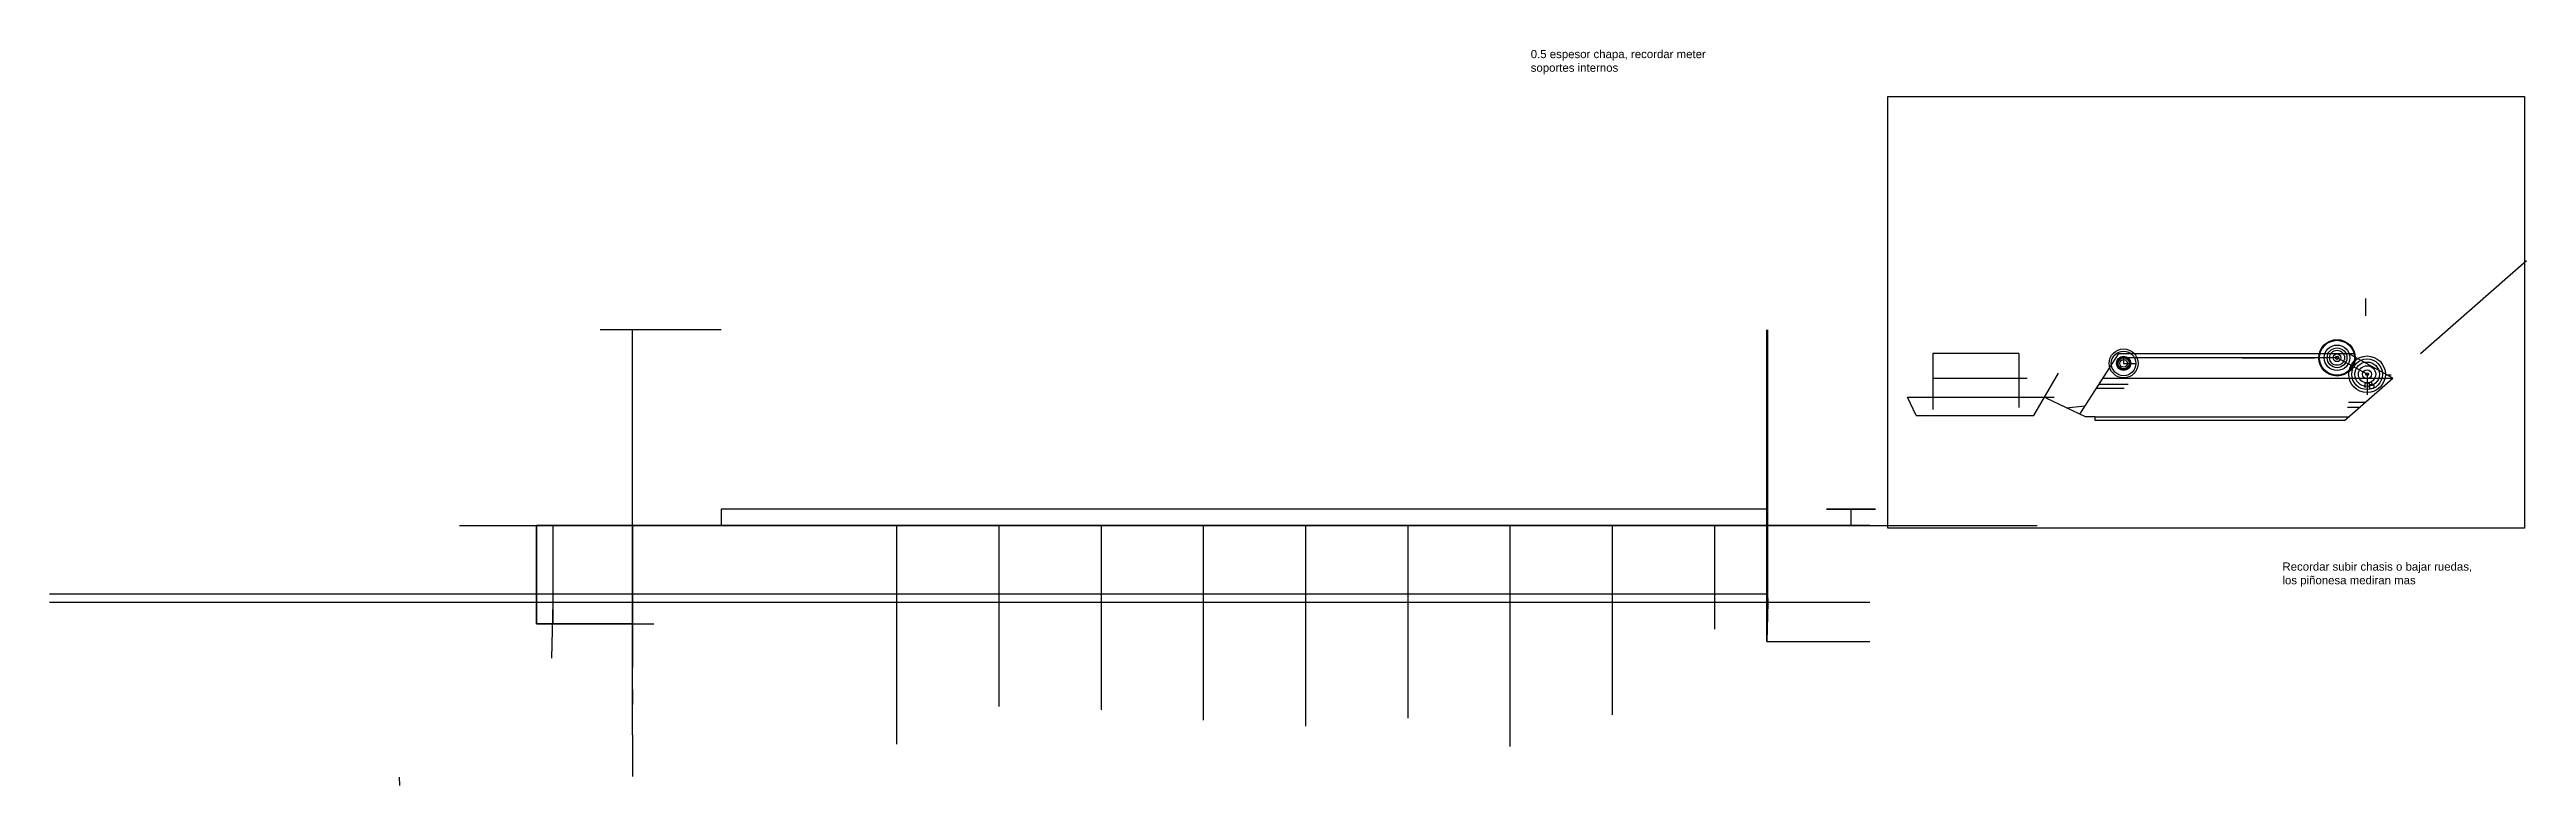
# Model space of a CAD drawing. Header units: millimetres. Extents: x -1672 to 5708, y -1264 to 1190.
# Drawn here: x -727 to 31, y -180 to 45 of the extents above; entities that cross this region are included whole.
import ezdxf

# ---------------------------------------------------------------- set-up
doc = ezdxf.new("R2010")
doc.units = ezdxf.units.MM
doc.styles.get("Standard").update_dxf_attribs({"font": 'arial.ttf'})
picture_1 = doc.add_image_def('image1.jpg', size_in_pixel=(736, 499))

msp = doc.modelspace()

# ---------------------------------------------------------------- texts
at = {"char_height": 2.5, "attachment_point": 1}
for s, insert in [('0.5 espesor chapa, recordar meter soportes internos ', (-273.69, 45.11)), ('Recordar subir chasis o bajar ruedas, los piñonesa mediran mas ', (-43.72, -111.67))]:
    msp.add_mtext_dynamic_manual_height_columns(s, width=60.6828, gutter_width=12.5, heights=[0], dxfattribs=dict(at, insert=insert))

# ---------------------------------------------------------------- linework, layer by layer
for p, q in [((-1.44, -47.79), (30.93, -19.31)), ((-18.36, -30.97), (-18.36, -36.27)), ((-521.3, -40.51), (-558.31, -40.51)), ((-521.3, -40.51, 5.72), (-556.97, -40.51, 5.72)), ((-201.45, -40.51), (-201.45, -40.51, 49.02)), ((-124.34, -47.79), (-150.64, -47.79)), ((-150.64, -47.79), (-150.64, -55.29)), ((-150.64, -47.79), (-150.64, -64.86)), ((-124.34, -47.79), (-124.34, -64.23)), ((-105.69, -66.33), (-93.79, -47.79)), ((-93.79, -47.79), (-21.59, -47.79)), ((-82.01, -49.06), (-92.32, -49.06)), ((-92.32, -49.06), (-92.32, -50.77)), ((-92.32, -50.77), (-88.56, -50.77)), ((-75.13, -49.06), (-82.01, -49.06)), ((-68.26, -49.06), (-75.13, -49.06)), ((-61.43, -49.06), (-68.26, -49.06)), ((-54.75, -49.06), (-61.43, -49.06)), ((-27.02, -49.06), (-56.01, -49.06)), ((-56.01, -49.06), (-54.75, -49.06)), ((-54.75, -49.06), (-47.72, -49.06)), ((-47.72, -49.06), (-40.88, -49.06)), ((-40.88, -49.06), (-33.9, -49.06)), ((-17.83, -54.1), (-27.02, -49.06)), ((-27.02, -49.06), (-27.02, -49.06)), ((-27.02, -49.06), (-27.02, -49.06)), ((-9.96, -55.29), (-23.5, -47.79)), ((-150.64, -55.29), (-121.78, -55.29)), ((-119.81, -66.72), (-112.18, -53.71)), ((-100.57, -58.31), (-92.19, -58.31)), ((-99.75, -57.08), (-90.87, -57.08)), ((-98.61, -55.29), (-9.96, -55.29)), ((-24.7, -68.26), (-9.96, -55.29)), ((-18.52, -56.63), (-18.52, -58.24)), ((-17.83, -56.72), (-18.52, -56.72)), ((-18.52, -56.72), (-17.24, -56.72)), ((-17.83, -54.1), (-17.83, -60.39)), ((-17.83, -56.72), (-17.83, -56.72)), ((-17.15, -56.63), (-17.15, -58.21)), ((-12.24, -54.25), (-10.5, -54.25)), ((-155.82, -66.72), (-158.43, -61.12)), ((-158.43, -61.12), (-113.59, -61.12)), ((-155.82, -66.72), (-119.81, -66.72)), ((-103.96, -67.16), (-115.96, -61.42)), ((-104.15, -63.82), (-109.77, -64.43)), ((-101.03, -67.16), (-103.96, -67.16)), ((-101.03, -68.26), (-101.03, -67.16)), ((-101.03, -67.16), (-23.53, -67.16)), ((-20.35, -64.3), (-23.84, -64.3)), ((-18.35, -62.7), (-23.55, -62.7)), ((-24.7, -68.26), (-101.03, -68.26)), ((-201.72, -95.41, 70.62), (-219.83, -95.41, 69.66)), ((-175.68, -100.41, 28.68), (-175.68, -95.41, 28.68)), ((-577.83, -100.41, 88.1), (-577.83, -100.41, 58.52)), ((-521.3, -100.41, 88.1), (-577.83, -100.41, 88.1)), ((-577.83, -130.41, 88.1), (-577.83, -100.41, 88.1)), ((-577.83, -100.41, 88.1), (-577.83, -130.41, 88.1)), ((-572.83, -100.41, 88.1), (-572.83, -130.41, 88.1)), ((-548.42, -100.41, 42.26), (-548.42, -100.41, 26.26)), ((-548.42, -100.41, 42.26), (-548.42, -100.41, 47.26)), ((-548.42, -130.41, 42.26), (-548.42, -100.41, 42.26)), ((-548.42, -130.41, 42.26), (-548.42, -100.41, 42.26)), ((-521.3, -100.41), (-521.3, -100.41, 88.1)), ((-201.45, -100.41, 60.62), (-201.45, -99.91, 60.62)), ((-201.45, -100.41, 60.62), (-201.45, -99.91, 60.62)), ((-201.45, -100.41, 0.5), (-201.45, -99.91, 0.5)), ((-201.45, -100.41, 60.62), (-118.78, -100.41, 60.62)), ((-169.96, -100.41, 55.62), (-201.45, -100.41, 55.62)), ((-201.17, -100.41, 88.1), (-201.17, -100.41, 102.84)), ((-173.08, -100.41, 21.44), (-170.65, -100.41, 17.07)), ((-169.96, -100.41, 60.62), (-169.96, -100.41, 55.62)), ((-201.17, -121.38, 88.1), (-726.8, -121.38, 88.1)), ((-201.17, -123.96, 88.1), (-726.8, -123.96, 88.1)), ((-201.22, -121.38, 81.48), (-617.08, -121.38, 81.48)), ((-617.08, -121.38, 81.48), (-617.08, -121.38, 97.65)), ((-572.83, -123.96, 88.1), (-573.23, -140.96, 48.86)), ((-201.17, -123.96, 88.1), (-201.45, -135.86, 60.62)), ((-201.22, -121.38, 81.48), (-201.17, -123.96, 88.1)), ((-169.96, -123.96, 60.62), (-201.17, -123.96, 88.1)), ((-201.17, -123.96, 88.1), (-201.17, -123.96, 75.08)), ((-577.83, -130.41, 88.1), (-541.97, -130.41, 88.1)), ((-548.42, -132.66, 55.42), (-548.42, -137.25, 57.41)), ((-201.45, -135.86, 60.62), (-169.96, -135.86, 60.62)), ((-548.42, -138.37, 42.26), (-548.42, -143.82, 42.26)), ((-548.42, -150.54, 26.73), (-548.42, -155.13, 28.71)), ((-548.42, -164.41, 42.26), (-548.42, -177.12, 42.26)), ((-619.83, -177.3, 81.48), (-619.78, -179.88, 88.1))]:
    msp.add_line(p, q)
at = {"extrusion": (1, -1.83697e-16, -1.83697e-16)}
for p, q in [((-548.42, -164.41, 42.26), (-548.42, -40.51, 42.26)), ((-201.45, -123.96, 86.14), (-201.45, -40.51, 86.14)), ((-201.45, -135.86, 60.62), (-201.45, -40.51, 60.62)), ((-201.17, -123.96, 88.1), (-201.17, -40.51, 88.1)), ((-201.45, -100.41, 34.13), (-201.45, -100.41, 60.62))]:
    msp.add_line(p, q, dxfattribs=at)
at = {"extrusion": (0.841597, -1.79059e-15, 0.540106)}
for p, q in [((-548.42, -130.41, 88.1), (-548.42, -88.85, 88.1)), ((-548.47, -121.38, 81.48), (-548.42, -123.96, 88.1))]:
    msp.add_line(p, q, dxfattribs=at)
at = {"extrusion": (0, 1, 0)}
msp.add_line((-201.45, -95.41, 65.62), (-374.06, -95.41, 56.49), dxfattribs=at)
at = {"extrusion": (0, 1, -1.83697e-16)}
for p, q in [((-601.39, -100.41, 88.1), (-201.17, -100.41, 88.1)), ((-577.83, -100.41, 88.1), (-521.3, -100.41)), ((-185.53, -100.41, 74.33), (-552.58, -100.41, 48.74)), ((-548.42, -100.41, 42.26), (-178.01, -100.41, 67.83)), ((-217.48, -100.41, 5.74), (-481.33, -100.41, 5.74)), ((-175.68, -100.41, 28.68), (-217.48, -100.41, 5.74)), ((-175.68, -100.41, 28.68), (-217.48, -100.41, 5.74)), ((-206.91, -100.41, 93.14), (-139.85, -100.41, 34.13))]:
    msp.add_line(p, q, dxfattribs=at)
at = {"extrusion": (0, -1, 0)}
for p, q in [((-548.42, -100.41, 42.26), (-551.52, -100.41, 47.1)), ((-521.3, -100.41, 44.05), (-521.3, -100.41, 49.05)), ((-467.7, -100.41, 5.74), (-467.7, -167.27, 5.74)), ((-436.42, -100.41, 5.74), (-436.42, -155.71, 5.74)), ((-405.14, -100.41, 5.74), (-405.14, -156.78, 5.74)), ((-373.87, -100.41, 5.74), (-373.87, -159.92, 5.74)), ((-342.59, -100.41, 5.74), (-342.59, -161.74, 5.74)), ((-311.31, -100.41, 5.74), (-311.31, -159.29, 5.74)), ((-280.03, -100.41, 5.74), (-280.03, -167.95, 5.74)), ((-240.71, -100.41, 16.17), (-255.77, -100.41, 15.37)), ((-251.75, -100.41, 15.58), (-251.76, -100.41, 5.74)), ((-248.76, -100.41, 5.74), (-248.76, -158.23, 5.74)), ((-248.76, -100.41, 15.74), (-240.71, -100.41, 16.17)), ((-245.76, -100.41, 15.9), (-245.76, -100.41, 5.72)), ((-217.48, -100.41, 5.74), (-217.48, -132.04, 5.74)), ((-548.42, -130.41, 42.26), (-577.83, -130.41, 88.1)), ((-201.43, -130.41, 60.62), (-201.43, -135.86, 60.62))]:
    msp.add_line(p, q, dxfattribs=at)
at = {"extrusion": (-0.841597, 0, -0.540106)}
msp.add_line((-548.42, -100.41, 42.26), (-548.42, -130.41, 42.26), dxfattribs=at)
at = {"extrusion": (-0.999956, 0.003721, 0.008591)}
msp.add_line((-201.22, -121.38, 81.48), (-201.17, -121.38, 88.1), dxfattribs=at)
at = {"extrusion": (-0.841597, 1.79059e-15, -0.540106)}
msp.add_line((-563.13, -130.41, 65.18), (-558.92, -130.41, 67.88), dxfattribs=at)
msp.add_polyline3d([(-201.45, -95.41, 65.62), (-521.3, -95.41, 49.05), (-521.3, -100.41, 49.05), (-201.45, -100.41, 65.62)], close=True)
for points in [[(-548.42, -138.37, 42.26), (-548.47, -121.38, 81.48), (-548.42, -123.96, 88.1), (-548.42, -143.82, 42.26), (-548.42, -138.37, 42.26)], [(-201.45, -130.41, 60.62), (-201.22, -121.38, 81.48), (-201.17, -123.96, 88.1), (-201.45, -135.86, 60.62), (-201.43, -130.41, 60.62)]]:
    msp.add_polyline3d(points)
for centre, radius in [((-27.02, -49.06), 5.57), ((-27.02, -49.06), 5.35), ((-27.02, -49.06), 3.91), ((-92.32, -50.77), 4.43), ((-92.32, -50.77), 3.76), ((-92.32, -50.77), 2.17), ((-92.32, -50.77), 1.89), ((-92.32, -50.77), 1.69), ((-92.32, -50.77), 1.69), ((-92.32, -50.77), 1.14), ((-27.02, -49.06), 3.02), ((-27.02, -49.06), 2.29), ((-27.02, -49.06), 1.18), ((-27.02, -49.06), 0.516), ((-17.83, -54.1), 5.6), ((-17.83, -54.1), 4.7), ((-17.83, -54.1), 3.75), ((-17.83, -54.1), 2.63), ((-17.83, -54.1), 1.39), ((-17.83, -54.1), 0.412), ((-16.75, -56.92), 0.4), ((-16.45, -57.85), 0.7)]:
    msp.add_circle(centre, radius)
at = {"extrusion": (1.52324e-47, 1, -1.24382e-31)}
msp.add_circle((175.68, 28.68, -95.41), 7.5, dxfattribs=at)

msp.set_redraw_order([(e.dxf.handle, doc.entitydb.next_handle()) for e in msp.query("TEXT MTEXT ATTDEF DIMENSION ARC_DIMENSION")])  # texts and dimensions are drawn at this point

# ---------------------------------------------------------------- pictures from other files: only their frames are drawn
image = msp.add_image(picture_1, insert=(30.3, 30.83), size_in_units=(194.73, 132.03), rotation=180)
image.dxf.flags = 7

doc.saveas('drawing.dxf')
